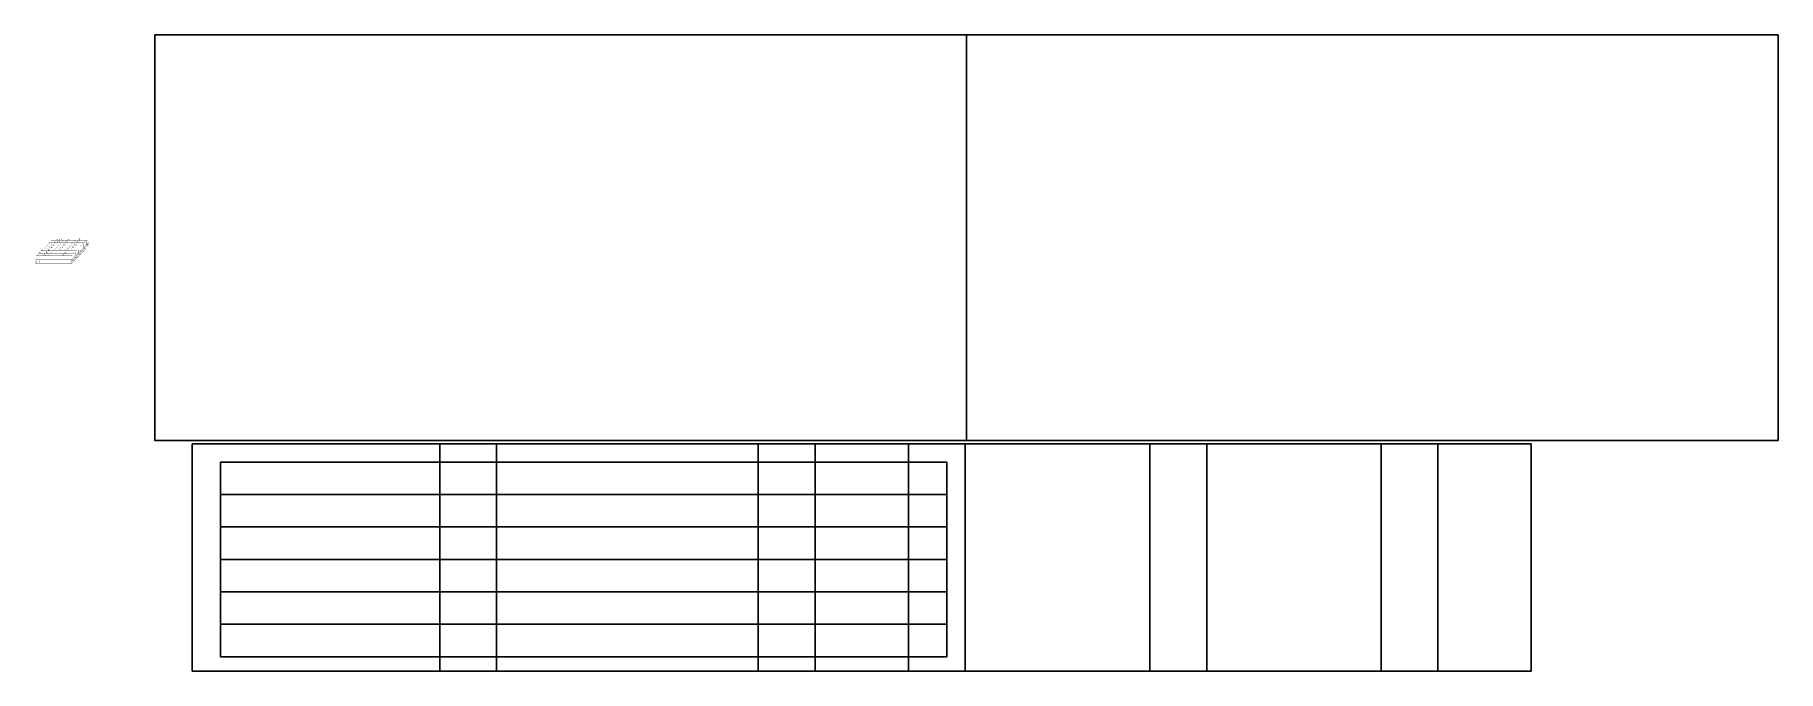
# Model space of a CAD drawing. Header units: millimetres. Extents: x -300689 to 10556, y -104928 to 107291.
# Drawn here: x -21202 to -16906, y 25981 to 27549 of the extents above; entities that cross this region are included whole.
import ezdxf

# ---------------------------------------------------------------- set-up
doc = ezdxf.new("R2010")
doc.units = ezdxf.units.MM
doc.layers.add('линии', color=7, linetype='Continuous')

# ---------------------------------------------------------------- blocks, each defined once
blk = doc.blocks.new('OV')
at = {"layer": 'линии', "linetype": 'ByBlock', "ltscale": 0.25}
blk.add_line((-48058, 27262), (-48058, 27262), dxfattribs=at)
at = {"layer": 'линии', "linetype": 'ByBlock', "ltscale": 0.25, "const_width": 4}
for points in [[(-47776, 27489), (-47776, 27546), (-47720, 27602), (-45930, 27602), (-45930, 27442), (-45986, 27386), (-45986, 27546), (-45930, 27602), (-45986, 27546), (-47776, 27546), (-47720, 27602), (-47776, 27546), (-47776, 27489)], [(-47663, 27602), (-47663, 27659), (-47607, 27716), (-45817, 27716), (-45817, 27556), (-45873, 27499), (-45873, 27659), (-45817, 27716), (-45873, 27659), (-47663, 27659), (-47607, 27716), (-47663, 27659), (-47663, 27602)], [(-47551, 27716), (-47551, 27773), (-47494, 27829), (-45704, 27829), (-45704, 27669), (-45761, 27613), (-45761, 27773), (-45704, 27829), (-45761, 27773), (-47551, 27773), (-47494, 27829), (-47551, 27773), (-47551, 27716)], [(-47438, 27829), (-47438, 27886), (-47381, 27943), (-45591, 27943), (-45591, 27783), (-45648, 27726), (-45648, 27886), (-45591, 27943), (-45648, 27886), (-47438, 27886), (-47381, 27943), (-47438, 27886), (-47438, 27829)], [(-47325, 27943), (-47325, 28000), (-47269, 28056), (-45479, 28056), (-45479, 27896), (-45535, 27840), (-45535, 28000), (-45479, 28056), (-45535, 28000), (-47325, 28000), (-47269, 28056), (-47325, 28000), (-47325, 27943)], [(-48002, 27262), (-48002, 27319), (-47945, 27375), (-46155, 27375), (-46155, 27215), (-46212, 27159), (-46212, 27319), (-46155, 27375), (-46212, 27319), (-48002, 27319), (-47945, 27375), (-48002, 27319), (-48002, 27262)], [(-47889, 27375), (-47889, 27432), (-47833, 27489), (-46043, 27489), (-46043, 27329), (-46099, 27272), (-46099, 27432), (-46043, 27489), (-46099, 27432), (-47889, 27432), (-47833, 27489), (-47889, 27432), (-47889, 27375)]]:
    blk.add_lwpolyline(points, close=True, dxfattribs=at)
for points in [[(-47778, 27489), (-47721, 27546), (-47161, 27546)], [(-46041, 27386), (-45986, 27386), (-45986, 27546), (-47776, 27546)], [(-47665, 27602), (-47608, 27659), (-47048, 27659)], [(-45928, 27499), (-45873, 27499), (-45873, 27659), (-47663, 27659)], [(-47552, 27716), (-47496, 27773), (-46936, 27773)], [(-45816, 27613), (-45761, 27613), (-45761, 27773), (-47551, 27773)], [(-47439, 27829), (-47383, 27886), (-46823, 27886)], [(-45703, 27726), (-45648, 27726), (-45648, 27886), (-47438, 27886)], [(-47326, 27943), (-47270, 28000), (-46710, 28000)], [(-45590, 27840), (-45535, 27840), (-45535, 28000), (-47325, 28000)], [(-47218, 27489), (-47161, 27546), (-46601, 27546), (-46601, 27546), (-46601, 27546)], [(-47105, 27602), (-47048, 27659), (-46488, 27659), (-46488, 27659), (-46488, 27659)], [(-46992, 27716), (-46936, 27773), (-46376, 27773), (-46376, 27773), (-46376, 27773)], [(-46879, 27829), (-46823, 27886), (-46263, 27886), (-46263, 27886), (-46263, 27886)], [(-46766, 27943), (-46710, 28000), (-46150, 28000), (-46150, 28000), (-46150, 28000)], [(-46658, 27489), (-46601, 27546), (-46041, 27546), (-46041, 27386), (-46043, 27384)], [(-46098, 27489), (-46041, 27546), (-46098, 27489), (-46658, 27489)], [(-46545, 27602), (-46488, 27659), (-45928, 27659), (-45928, 27499), (-45930, 27498)], [(-45985, 27602), (-45928, 27659), (-45985, 27602), (-46545, 27602)], [(-46432, 27716), (-46376, 27773), (-45816, 27773), (-45816, 27613), (-45817, 27611)], [(-45872, 27716), (-45816, 27773), (-45872, 27716), (-46432, 27716)], [(-46319, 27829), (-46263, 27886), (-45703, 27886), (-45703, 27726), (-45704, 27725)], [(-45759, 27829), (-45703, 27886), (-45759, 27829), (-46319, 27829)], [(-46206, 27943), (-46150, 28000), (-45590, 28000), (-45590, 27840), (-45591, 27838)], [(-45646, 27943), (-45590, 28000), (-45646, 27943), (-46206, 27943)], [(-48114, 27045), (-48114, 27205), (-48058, 27262), (-46268, 27262), (-46268, 27102), (-46324, 27045), (-46324, 27205), (-46268, 27262), (-46324, 27205), (-48114, 27205), (-48058, 27262), (-48114, 27205), (-48114, 27045), (-46324, 27045), (-46324, 27205), (-48114, 27205)], [(-48003, 27262), (-47947, 27319), (-47387, 27319)], [(-46267, 27159), (-46212, 27159), (-46212, 27319), (-48002, 27319)], [(-47890, 27375), (-47834, 27432), (-47274, 27432)], [(-46154, 27272), (-46099, 27272), (-46099, 27432), (-47889, 27432)], [(-47443, 27262), (-47387, 27319), (-46827, 27319), (-46827, 27319), (-46827, 27319)], [(-47330, 27375), (-47274, 27432), (-46714, 27432), (-46714, 27432), (-46714, 27432)], [(-46883, 27262), (-46827, 27319), (-46267, 27319), (-46267, 27159), (-46268, 27157)], [(-46323, 27262), (-46267, 27319), (-46323, 27262), (-46883, 27262)], [(-46770, 27375), (-46714, 27432), (-46154, 27432), (-46154, 27272), (-46155, 27271)], [(-46210, 27375), (-46154, 27432), (-46210, 27375), (-46770, 27375)]]:
    blk.add_lwpolyline(points, dxfattribs=at)
at = {"layer": 'линии', "linetype": 'ByBlock', "ltscale": 0.25, "const_width": 8}
for points in [[(-47429, 27517), (-47429, 27557, 1), (-47509, 27557), (-47509, 27517)], [(-47451, 27460), (-47451, 27500, -1), (-47371, 27500), (-47371, 27460)], [(-47317, 27631), (-47317, 27671, 1), (-47397, 27671), (-47397, 27631)], [(-47338, 27574), (-47338, 27614, -1), (-47258, 27614), (-47258, 27574)], [(-47204, 27744), (-47204, 27784, 1), (-47284, 27784), (-47284, 27744)], [(-47225, 27687), (-47225, 27727, -1), (-47145, 27727), (-47145, 27687)], [(-47091, 27858), (-47091, 27898, 1), (-47171, 27898), (-47171, 27858)], [(-47112, 27801), (-47112, 27841, -1), (-47032, 27841), (-47032, 27801)], [(-46978, 27971), (-46978, 28011, 1), (-47058, 28011), (-47058, 27971)], [(-47000, 27914), (-47000, 27954, -1), (-46920, 27954), (-46920, 27914)], [(-46869, 27517), (-46869, 27557, 1), (-46949, 27557), (-46949, 27517)], [(-46887, 28028), (-46887, 28068, -1), (-46807, 28068), (-46807, 28028)], [(-46757, 27631), (-46757, 27671, 1), (-46837, 27671), (-46837, 27631)], [(-46644, 27744), (-46644, 27784, 1), (-46724, 27784), (-46724, 27744)], [(-46531, 27858), (-46531, 27898, 1), (-46611, 27898), (-46611, 27858)], [(-46481, 27460), (-46481, 27500, 1), (-46561, 27500), (-46561, 27460)], [(-46418, 27971), (-46418, 28011, 1), (-46498, 28011), (-46498, 27971)], [(-46368, 27574), (-46368, 27614, 1), (-46448, 27614), (-46448, 27574)], [(-46309, 27517), (-46309, 27557, 1), (-46389, 27557), (-46389, 27517)], [(-46255, 27687), (-46255, 27727, 1), (-46335, 27727), (-46335, 27687)], [(-46197, 27631), (-46197, 27671, 1), (-46277, 27671), (-46277, 27631)], [(-46142, 27801), (-46142, 27841, 1), (-46222, 27841), (-46222, 27801)], [(-46084, 27744), (-46084, 27784, 1), (-46164, 27784), (-46164, 27744)], [(-46030, 27914), (-46030, 27954, 1), (-46110, 27954), (-46110, 27914)], [(-45971, 27858), (-45971, 27898, 1), (-46051, 27898), (-46051, 27858)], [(-45917, 28028), (-45917, 28068, 1), (-45997, 28068), (-45997, 28028)], [(-45858, 27971), (-45858, 28011, 1), (-45938, 28011), (-45938, 27971)], [(-47655, 27290), (-47655, 27330, 1), (-47735, 27330), (-47735, 27290)], [(-47676, 27233), (-47676, 27273, -1), (-47596, 27273), (-47596, 27233)], [(-47542, 27404), (-47542, 27444, 1), (-47622, 27444), (-47622, 27404)], [(-47564, 27347), (-47564, 27387, -1), (-47484, 27387), (-47484, 27347)], [(-47095, 27290), (-47095, 27330, 1), (-47175, 27330), (-47175, 27290)], [(-46982, 27404), (-46982, 27444, 1), (-47062, 27444), (-47062, 27404)], [(-46706, 27233), (-46706, 27273, 1), (-46786, 27273), (-46786, 27233)], [(-46594, 27347), (-46594, 27387, 1), (-46674, 27387), (-46674, 27347)], [(-46535, 27290), (-46535, 27330, 1), (-46615, 27330), (-46615, 27290)], [(-46422, 27404), (-46422, 27444, 1), (-46502, 27444), (-46502, 27404)]]:
    blk.add_lwpolyline(points, format="xyb", dxfattribs=at)

msp = doc.modelspace()

# ---------------------------------------------------------------- linework, layer by layer
at = {"linetype": 'ByBlock', "ltscale": 0.25, "const_width": 0.3}
for points in [[(-21072.7919, 27030.0635), (-21115.0819, 26987.5011)], [(-21086.4579, 27022.1667), (-21083.8434, 27022.1667), (-21089.1297, 27016.8464), (-21092.0966, 27016.8464)], [(-21089.1297, 27016.8464), (-21083.8434, 27022.1667), (-21083.8434, 27020.1667), (-21089.1297, 27014.8464), (-21089.1297, 27016.8464)], [(-21086.4579, 27022.2948), (-21081.7289, 27022.2948), (-21081.7289, 27024.2948), (-21082.2289, 27024.2948)], [(-21080.1927, 27022.6151), (-21076.4427, 27022.6151), (-21081.7289, 27017.2948), (-21085.4789, 27017.2948)], [(-21076.9427, 27029.6151), (-21076.4427, 27029.6151), (-21081.7289, 27024.2948), (-21082.2289, 27024.2948)], [(-21081.7289, 27024.2948), (-21076.4427, 27029.6151), (-21076.4427, 27027.6151), (-21081.7289, 27022.2948), (-21081.7289, 27024.2948)], [(-21081.7289, 27017.2948), (-21076.4427, 27022.6151), (-21076.4427, 27020.6151), (-21081.7289, 27015.2948), (-21081.7289, 27017.2948)], [(-21080.0654, 27022.7432), (-21074.3282, 27022.7432), (-21074.3282, 27024.7432), (-21078.0782, 27024.7432)], [(-21072.7919, 27030.0635), (-21069.0419, 27030.0635), (-21074.3282, 27024.7432), (-21078.0782, 27024.7432)], [(-21076.8154, 27029.7432), (-21074.3282, 27029.7432), (-21074.3282, 27031.7432), (-21075.1806, 27031.7432)], [(-21069.5419, 27037.0635), (-21069.0419, 27037.0635), (-21074.3282, 27031.7432), (-21075.1806, 27031.7432)], [(-21074.3282, 27031.7432), (-21069.0419, 27037.0635), (-21069.0419, 27035.0635), (-21074.3282, 27029.7432), (-21074.3282, 27031.7432)], [(-21074.3282, 27024.7432), (-21069.0419, 27030.0635), (-21069.0419, 27028.0635), (-21074.3282, 27022.7432), (-21074.3282, 27024.7432)], [(-21072.7919, 27030.0635), (-21072.7919, 27031.2894)], [(-21109.0126, 26999.8214), (-21106.0457, 26999.8214), (-21111.3319, 26994.5011), (-21201.3319, 26994.5011)], [(-21201.3319, 26994.5011), (-21201.3319, 26992.5011), (-21111.3319, 26992.5011), (-21111.3319, 26994.5011), (-21201.3319, 26994.5011)], [(-21109.7957, 26992.8214), (-21106.0457, 26992.8214), (-21111.3319, 26987.5011), (-21201.3319, 26987.5011)], [(-21201.3319, 26987.5011), (-21197.5819, 26991.2753)], [(-21201.3319, 26987.5011), (-21201.3319, 26985.5011), (-21111.3319, 26985.5011), (-21111.3319, 26987.5011), (-21201.3319, 26987.5011)], [(-21197.5819, 26992.5011), (-21190.0819, 26992.5011), (-21190.0819, 26987.5011), (-21197.5819, 26987.5011), (-21197.5819, 26992.5011)], [(-21185.1139, 26992.5011), (-21190.0819, 26987.5011)], [(-21178.7696, 27007.398), (-21178.3529, 27007.398)], [(-21160.0819, 26992.5011), (-21152.5819, 26992.5011), (-21152.5819, 26987.5011), (-21160.0819, 26987.5011), (-21160.0819, 26992.5011)], [(-21147.6139, 26992.5011), (-21152.5819, 26987.5011)], [(-21122.5819, 26992.5011), (-21115.0819, 26992.5011), (-21115.0819, 26987.5011), (-21122.5819, 26987.5011), (-21122.5819, 26992.5011)], [(-21111.3319, 26994.5011), (-21106.0457, 26999.8214), (-21106.0457, 26997.8214), (-21111.3319, 26992.5011), (-21111.3319, 26994.5011)], [(-21111.3319, 26987.5011), (-21106.0457, 26992.8214), (-21106.0457, 26990.8214), (-21111.3319, 26985.5011), (-21111.3319, 26987.5011)], [(-21109.6684, 26992.9495), (-21103.9312, 26992.9495), (-21103.9312, 26994.9495), (-21107.6812, 26994.9495)], [(-21108.9433, 27001.9495), (-21109.0126, 27001.9495)], [(-21109.0126, 26999.9495), (-21103.9312, 26999.9495), (-21103.9312, 27001.9495), (-21104.4312, 27001.9495)], [(-21108.9433, 27001.9495), (-21109.0126, 27001.9495)], [(-21102.3949, 27000.2698), (-21098.6449, 27000.2698), (-21103.9312, 26994.9495), (-21107.6812, 26994.9495)], [(-21099.1449, 27007.2698), (-21098.6449, 27007.2698), (-21103.9312, 27001.9495), (-21104.4312, 27001.9495)], [(-21103.9312, 27001.9495), (-21098.6449, 27007.2698), (-21098.6449, 27005.2698), (-21103.9312, 26999.9495), (-21103.9312, 27001.9495)], [(-21103.9312, 26994.9495), (-21098.6449, 27000.2698), (-21098.6449, 26998.2698), (-21103.9312, 26992.9495), (-21103.9312, 26994.9495)], [(-21102.2676, 27000.398), (-21096.5304, 27000.398), (-21096.5304, 27002.398), (-21100.2804, 27002.398)], [(-21094.9942, 27007.7183), (-21091.2442, 27007.7183), (-21096.5304, 27002.398), (-21100.2804, 27002.398)], [(-21099.0176, 27007.398), (-21096.5304, 27007.398), (-21096.5304, 27009.398), (-21097.7353, 27009.398)], [(-21092.0966, 27014.7183), (-21091.2442, 27014.7183), (-21096.5304, 27009.398), (-21097.7353, 27009.398)], [(-21096.5304, 27009.398), (-21091.2442, 27014.7183), (-21091.2442, 27012.7183), (-21096.5304, 27007.398), (-21096.5304, 27009.398)], [(-21096.5304, 27002.398), (-21091.2442, 27007.7183), (-21091.2442, 27005.7183), (-21096.5304, 27000.398), (-21096.5304, 27002.398)], [(-21094.8669, 27007.8464), (-21089.1297, 27007.8464), (-21089.1297, 27009.8464), (-21092.8797, 27009.8464)], [(-21087.5934, 27015.1667), (-21083.8434, 27015.1667), (-21089.1297, 27009.8464), (-21092.8797, 27009.8464)], [(-21092.0966, 27014.8464), (-21089.1297, 27014.8464), (-21089.1297, 27016.8464), (-21092.0966, 27016.8464)], [(-21089.1297, 27009.8464), (-21083.8434, 27015.1667), (-21083.8434, 27013.1667), (-21089.1297, 27007.8464), (-21089.1297, 27009.8464)], [(-21087.4661, 27015.2948), (-21081.7289, 27015.2948), (-21081.7289, 27017.2948), (-21085.4789, 27017.2948)]]:
    msp.add_lwpolyline(points, dxfattribs=at)
at = {"layer": 'линии', "linetype": 'ByBlock', "ltscale": 0.25}
for p, q in [((-20813.8318, 26540.6864), (-17513.8318, 26540.6864)), ((-20813.8318, 25980.6864), (-20813.8318, 26540.6864)), ((-17513.8318, 26540.6864), (-17513.8318, 25980.6864)), ((-17513.8318, 25980.6864), (-20813.8318, 25980.6864))]:
    msp.add_line(p, q, dxfattribs=at)
for points in [[(-20905.6376, 27549.1757), (-18905.6376, 27549.1757), (-18905.6376, 26549.1757), (-20905.6376, 26549.1757)], [(-18905.6376, 27549.1757), (-16905.6376, 27549.1757), (-16905.6376, 26549.1757), (-18905.6376, 26549.1757)], [(-20203.8318, 26540.6864), (-20063.8318, 26540.6864), (-20063.8318, 25980.6864), (-20203.8318, 25980.6864)], [(-19418.8318, 26540.6864), (-19278.8318, 26540.6864), (-19278.8318, 25980.6864), (-19418.8318, 25980.6864)], [(-19048.8318, 26540.6864), (-18908.8318, 26540.6864), (-18908.8318, 25980.6864), (-19048.8318, 25980.6864)], [(-18453.8318, 26540.6864), (-18313.8318, 26540.6864), (-18313.8318, 25980.6864), (-18453.8318, 25980.6864)], [(-17883.8318, 26540.6864), (-17743.8318, 26540.6864), (-17743.8318, 25980.6864), (-17883.8318, 25980.6864)], [(-20744.4059, 26496.2058), (-18954.4059, 26496.2058), (-18954.4059, 26416.2058), (-20744.4059, 26416.2058)], [(-20744.4059, 26416.2058), (-18954.4059, 26416.2058), (-18954.4059, 26336.2058), (-20744.4059, 26336.2058)], [(-20744.4059, 26336.2058), (-18954.4059, 26336.2058), (-18954.4059, 26256.2058), (-20744.4059, 26256.2058)], [(-20744.4059, 26256.2058), (-18954.4059, 26256.2058), (-18954.4059, 26176.2058), (-20744.4059, 26176.2058)], [(-20744.4059, 26176.2058), (-18954.4059, 26176.2058), (-18954.4059, 26096.2058), (-20744.4059, 26096.2058)], [(-20744.4059, 26096.2058), (-18954.4059, 26096.2058), (-18954.4059, 26016.2058), (-20744.4059, 26016.2058)]]:
    msp.add_lwpolyline(points, close=True, dxfattribs=at)

# ---------------------------------------------------------------- block references
at = {"layer": 'линии', "linetype": 'ByBlock', "xscale": 0.04999999998835847, "yscale": 0.04999999998835847, "zscale": 0.05}
msp.add_blockref('OV', (-18795.6072, 25642.2476), dxfattribs=at)

doc.saveas('drawing.dxf')
